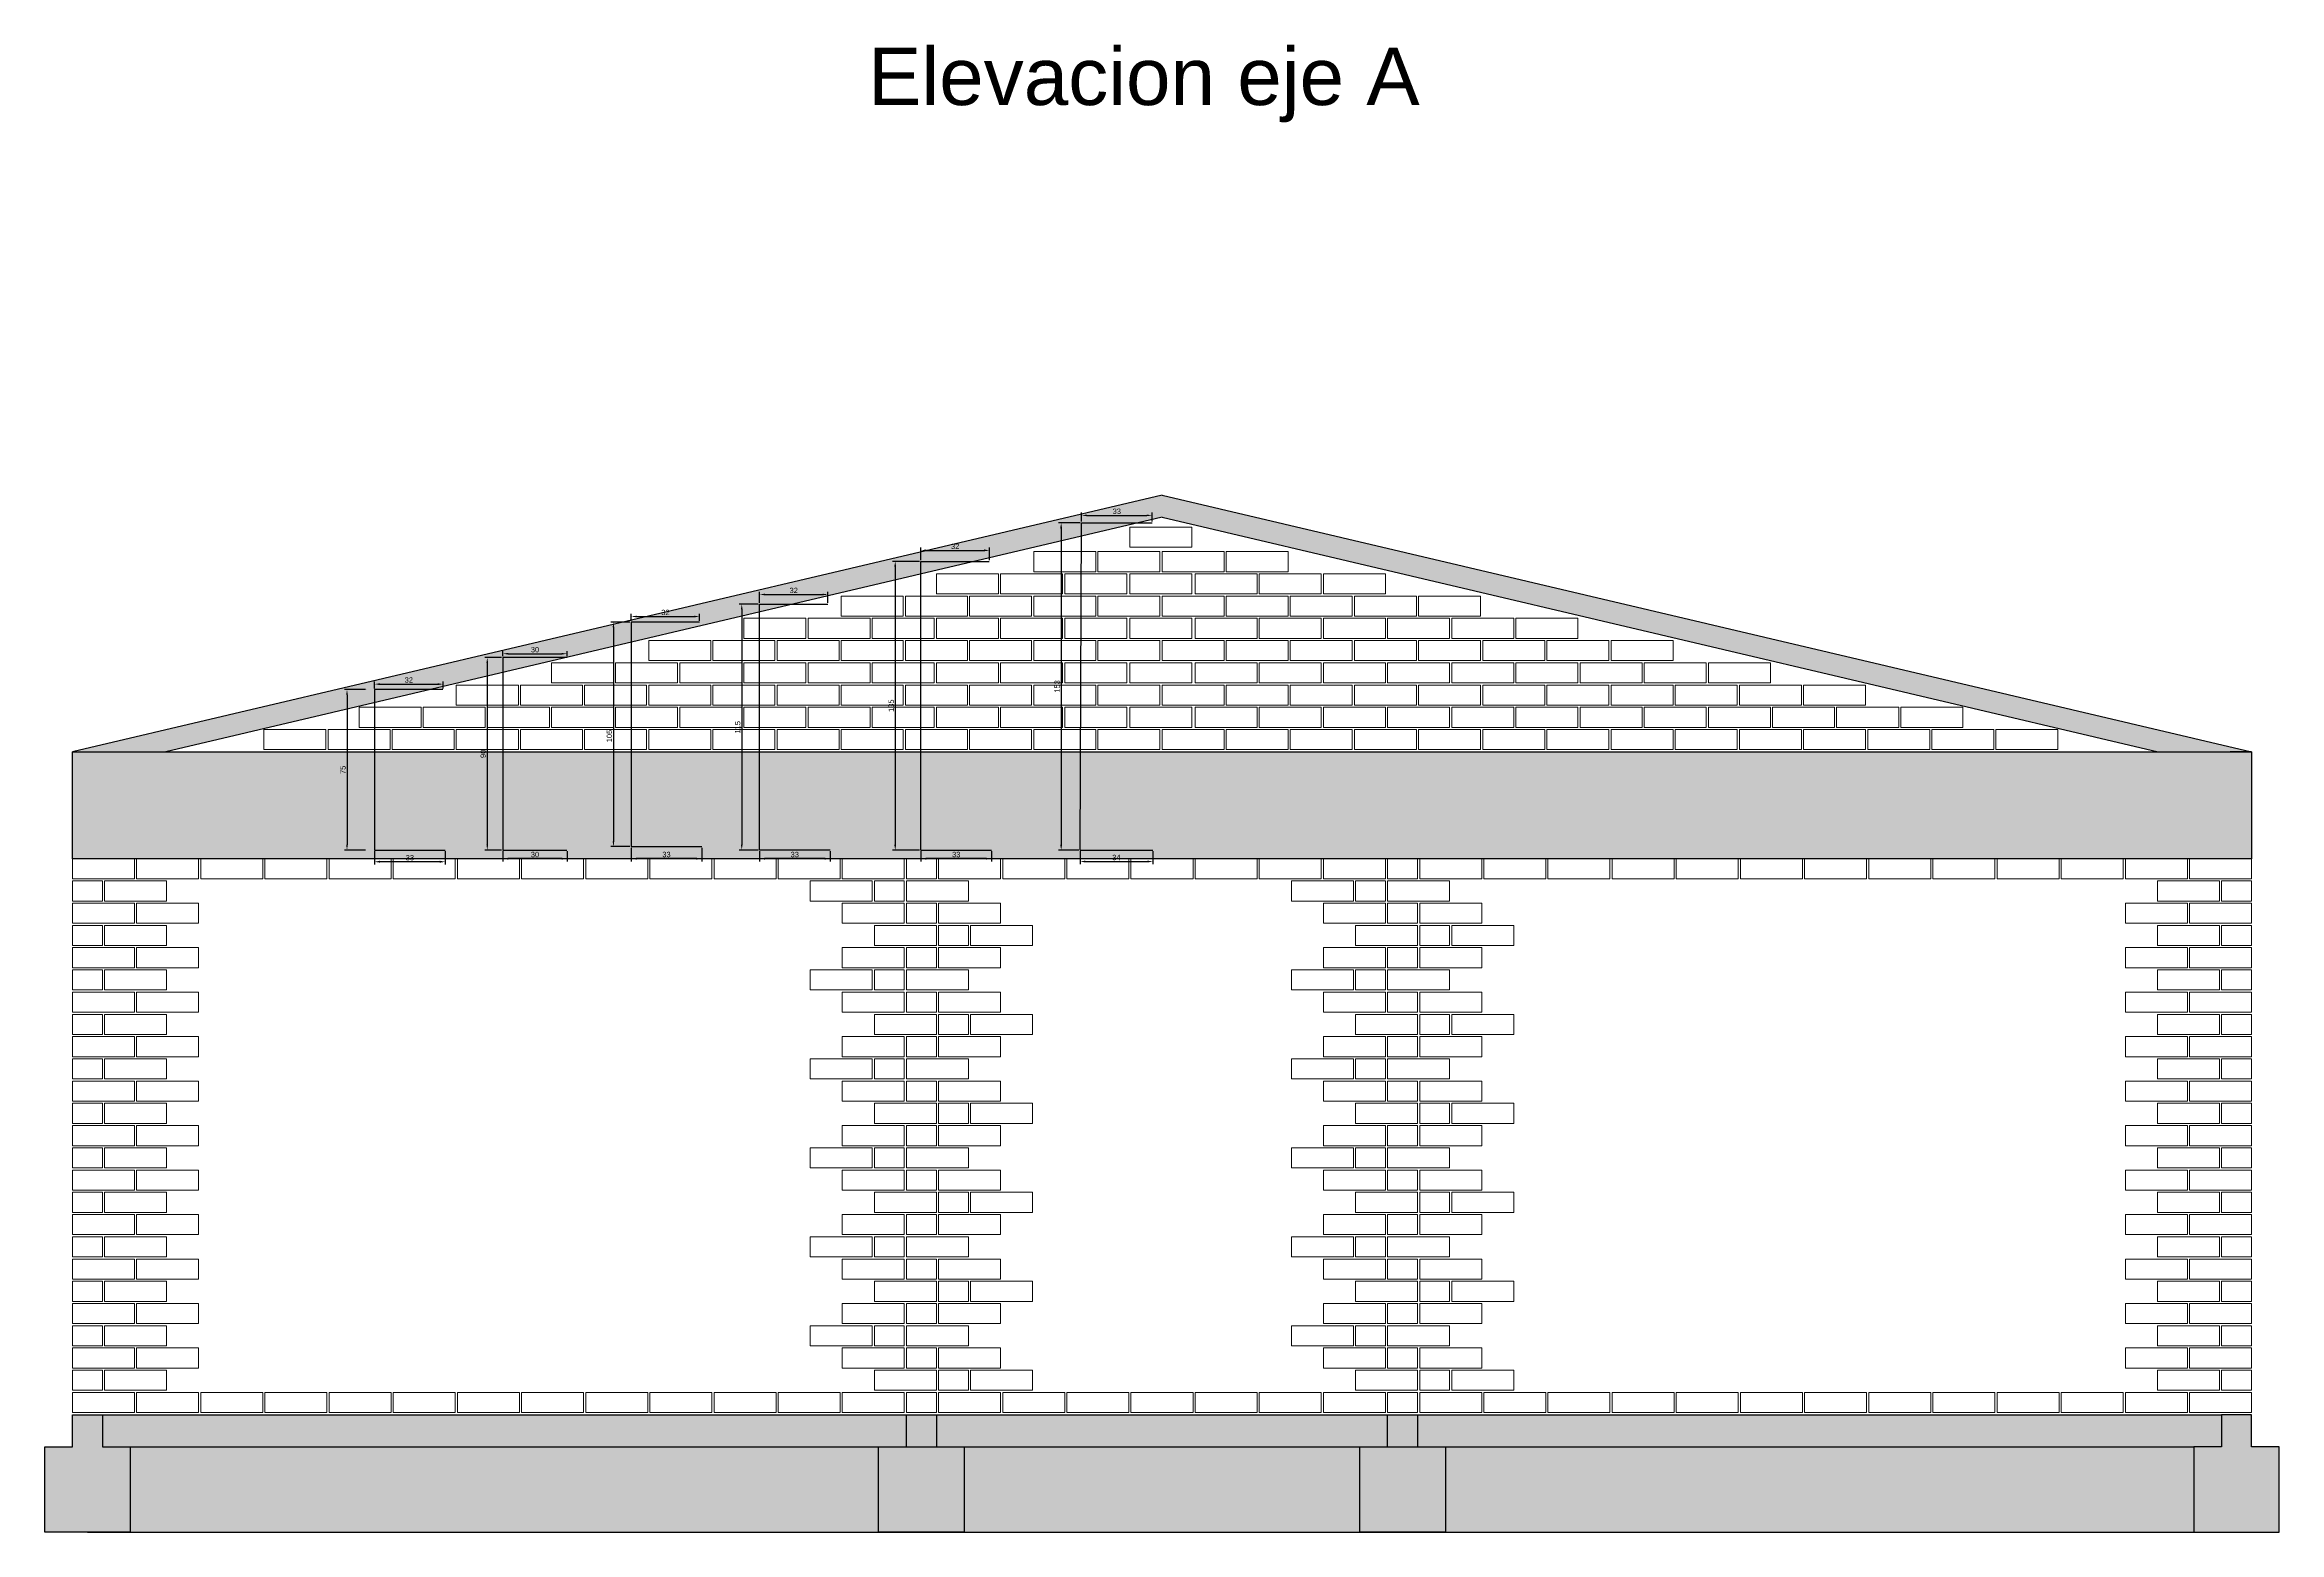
# Model space of a CAD drawing. Header units: centimetres. Extents: x 7771 to 8816, y 2844 to 3540.
import ezdxf

# ---------------------------------------------------------------- set-up
doc = ezdxf.new("R2010")
doc.units = ezdxf.units.CM
for name, color, linetype in [('ARM VERTICAL PHI 8', 170, 'Continuous'), ('Cadena', 8, 'Continuous'), ('Cotas', 80, 'Continuous'), ('Fundaciones', 251, 'Continuous'), ('Texto', 7, 'Continuous')]:
    doc.layers.add(name, color=color, linetype=linetype)
doc.layers.add('Ceramico 1.0', color=7, linetype='Continuous', lineweight=5, true_color=0xc73200)
doc.styles.get("Standard").update_dxf_attribs({"font": 'arial.ttf'})
doc.dimstyles.new('ISO-25', dxfattribs={"dimtxt": 2.5, "dimasz": 2.5, "dimexe": 1.25, "dimexo": 0.625, "dimtad": 1, "dimtxsty": 'Standard', "dimcen": 2.5, "dimadec": 0, "dimazin": 0, "dimtfac": 1, "dimtmove": 0, "dimatfit": 3, "dimfxl": 1, "dimarcsym": 0})
pattern_1 = [(50, (2632.574, 11.806), (36.43693, -3.18782), [3.81, -41.91]), (355, (2632.574, 11.806), (-7.04868, 38.21137), [3.048, -33.52812]), (100.45144, (2635.61, 11.54), (29.38825, 35.02355), [3.238, -35.61805]), (46.1842, (2632.574, 21.966), (54.2158, -8.40847), [5.715, -62.865]), (96.6356, (2637.09, 21.265), (47.48083, 49.48522), [4.857, -53.4271]), (351.18415, (2632.574, 21.966), (47.48083, 49.48522), [4.572, -50.29195]), (21, (2637.654, 19.426), (30.32288, -20.45304), [3.81, -41.91]), (326, (2637.654, 19.426), (12.3604, 36.8376), [3.048, -33.528]), (71.45144, (2640.18, 17.72), (42.68328, 16.38455), [3.238, -35.61799]), (37.5, (2632.574, 11.806), (0.61772, 16.911008), [0, -33.1216, 0, -34.036, 0, -33.655]), (7.5, (2632.574, 11.806), (13.363933, 20.036115), [0, -19.4056, 0, -32.3596, 0, -12.827]), (327.5, (2621.245, 11.806), (27.11812, -1.14575), [0, -12.7, 0, -39.624, 0, -52.578]), (317.5, (2616.165, 11.806), (29.62584, 5.0853), [0, -16.51, 0, -26.3144, 0, -37.338])]

# ---------------------------------------------------------------- blocks, each defined once
blk = doc.blocks.new('*D82')
at = {"layer": 'Cotas', "color": 0, "lineweight": -2, "transparency": 16777216}
for p, q in [((7921.1, 3237.9), (7911.3, 3237.9)), ((7912.5, 3235.4), (7912.5, 3165.4)), ((7921.1, 3162.9), (7911.3, 3162.9))]:
    blk.add_line(p, q, dxfattribs=at)
at = {"layer": 'Cotas', "color": 0, "transparency": 16777216}
for points in [[(7912.1, 3235.4), (7912.9, 3235.4), (7912.5, 3237.9)], [(7912.1, 3165.4), (7912.9, 3165.4), (7912.5, 3162.9)]]:
    blk.add_solid(points, dxfattribs=at)
at = {"layer": 'DEFPOINTS', "color": 0, "transparency": 16777216}
for p in [(7921.8, 3237.9), (7912.5, 3162.9), (7921.8, 3162.9)]:
    blk.add_point(p, dxfattribs=at)
at = {"layer": 'Cotas', "color": 0, "transparency": 16777216, "insert": (7910.6, 3200.4), "char_height": 2.5, "attachment_point": 5, "rotation": 90}
blk.add_mtext('75', dxfattribs=at)
blk = doc.blocks.new('*D83')
at = {"layer": 'Cotas', "color": 0, "lineweight": -2, "transparency": 16777216}
for p, q in [((7984.8, 3252.9), (7976.9, 3252.9)), ((7978.1, 3250.4), (7978.1, 3165.4)), ((7984.8, 3162.9), (7976.9, 3162.9))]:
    blk.add_line(p, q, dxfattribs=at)
at = {"layer": 'Cotas', "color": 0, "transparency": 16777216}
for points in [[(7977.7, 3250.4), (7978.5, 3250.4), (7978.1, 3252.9)], [(7977.7, 3165.4), (7978.5, 3165.4), (7978.1, 3162.9)]]:
    blk.add_solid(points, dxfattribs=at)
at = {"layer": 'DEFPOINTS', "color": 0, "transparency": 16777216}
for p in [(7985.4, 3252.9), (7978.1, 3162.9), (7985.4, 3162.9)]:
    blk.add_point(p, dxfattribs=at)
at = {"layer": 'Cotas', "color": 0, "transparency": 16777216, "insert": (7976.2, 3207.9), "char_height": 2.5, "attachment_point": 5, "rotation": 90}
blk.add_mtext('90', dxfattribs=at)
blk = doc.blocks.new('*D85')
at = {"layer": 'Cotas', "color": 0, "lineweight": -2, "transparency": 16777216}
for p, q in [((8044.8, 3269.5), (8035.9, 3269.5)), ((8037.1, 3267), (8037.1, 3167)), ((8044.8, 3164.5), (8035.9, 3164.5))]:
    blk.add_line(p, q, dxfattribs=at)
at = {"layer": 'Cotas', "color": 0, "transparency": 16777216}
for points in [[(8036.7, 3267), (8037.5, 3267), (8037.1, 3269.5)], [(8036.7, 3167), (8037.5, 3167), (8037.1, 3164.5)]]:
    blk.add_solid(points, dxfattribs=at)
at = {"layer": 'DEFPOINTS', "color": 0, "transparency": 16777216}
for p in [(8045.4, 3269.5), (8037.1, 3164.5), (8045.4, 3164.5)]:
    blk.add_point(p, dxfattribs=at)
at = {"layer": 'Cotas', "color": 0, "transparency": 16777216, "insert": (8035.2, 3216.2), "char_height": 2.5, "attachment_point": 5, "rotation": 90}
blk.add_mtext('105', dxfattribs=at)
blk = doc.blocks.new('*D86')
at = {"layer": 'Cotas', "color": 0, "lineweight": -2, "transparency": 16777216}
for p, q in [((8104.8, 3277.9), (8095.9, 3277.9)), ((8097.1, 3275.4), (8097.1, 3165.4)), ((8104.8, 3162.9), (8095.9, 3162.9))]:
    blk.add_line(p, q, dxfattribs=at)
at = {"layer": 'Cotas', "color": 0, "transparency": 16777216}
for points in [[(8096.7, 3275.4), (8097.5, 3275.4), (8097.1, 3277.9)], [(8096.7, 3165.4), (8097.5, 3165.4), (8097.1, 3162.9)]]:
    blk.add_solid(points, dxfattribs=at)
at = {"layer": 'DEFPOINTS', "color": 0, "transparency": 16777216}
for p in [(8105.4, 3277.9), (8097.1, 3162.9), (8105.4, 3162.9)]:
    blk.add_point(p, dxfattribs=at)
at = {"layer": 'Cotas', "color": 0, "transparency": 16777216, "insert": (8095.2, 3220.3), "char_height": 2.5, "attachment_point": 5, "rotation": 90}
blk.add_mtext('115', dxfattribs=at)
blk = doc.blocks.new('*D87')
at = {"layer": 'Cotas', "color": 0, "lineweight": -2, "transparency": 16777216}
for p, q in [((8180.3, 3297.9), (8167.6, 3297.9)), ((8168.9, 3295.4), (8168.9, 3165.4)), ((8180.3, 3162.9), (8167.6, 3162.9))]:
    blk.add_line(p, q, dxfattribs=at)
at = {"layer": 'Cotas', "color": 0, "transparency": 16777216}
for points in [[(8168.4, 3295.4), (8169.3, 3295.4), (8168.9, 3297.9)], [(8168.4, 3165.4), (8169.3, 3165.4), (8168.9, 3162.9)]]:
    blk.add_solid(points, dxfattribs=at)
at = {"layer": 'DEFPOINTS', "color": 0, "transparency": 16777216}
for p in [(8180.9, 3297.9), (8168.9, 3162.9), (8180.9, 3162.9)]:
    blk.add_point(p, dxfattribs=at)
at = {"layer": 'Cotas', "color": 0, "transparency": 16777216, "insert": (8167, 3230.4), "char_height": 2.5, "attachment_point": 5, "rotation": 90}
blk.add_mtext('135', dxfattribs=at)
blk = doc.blocks.new('*D88')
at = {"layer": 'Cotas', "color": 0, "lineweight": -2, "transparency": 16777216}
for p, q in [((8255.4, 3315.9), (8245.2, 3315.9)), ((8246.5, 3313.4), (8246.5, 3165.4)), ((8254.7, 3162.9), (8245.2, 3162.9))]:
    blk.add_line(p, q, dxfattribs=at)
at = {"layer": 'Cotas', "color": 0, "transparency": 16777216}
for points in [[(8246, 3313.4), (8246.9, 3313.4), (8246.5, 3315.9)], [(8246, 3165.4), (8246.9, 3165.4), (8246.5, 3162.9)]]:
    blk.add_solid(points, dxfattribs=at)
at = {"layer": 'DEFPOINTS', "color": 0, "transparency": 16777216}
for p in [(8256, 3315.9), (8246.5, 3162.9), (8255.3, 3162.9)]:
    blk.add_point(p, dxfattribs=at)
at = {"layer": 'Cotas', "color": 0, "transparency": 16777216, "insert": (8244.6, 3239.4), "char_height": 2.5, "attachment_point": 5, "rotation": 90}
blk.add_mtext('153', dxfattribs=at)
blk = doc.blocks.new('*D89')
at = {"layer": 'Cotas', "color": 0, "lineweight": -2, "transparency": 16777216}
for p, q in [((8256, 3316.5), (8256, 3320.7)), ((8258.5, 3319.4), (8286.5, 3319.4)), ((8289, 3316.5), (8289, 3320.7))]:
    blk.add_line(p, q, dxfattribs=at)
at = {"layer": 'Cotas', "color": 0, "transparency": 16777216}
for points in [[(8258.5, 3319.8), (8258.5, 3319), (8256, 3319.4)], [(8286.5, 3319.8), (8286.5, 3319), (8289, 3319.4)]]:
    blk.add_solid(points, dxfattribs=at)
at = {"layer": 'DEFPOINTS', "color": 0, "transparency": 16777216}
for p in [(8256, 3315.9), (8289, 3319.4), (8289, 3315.9)]:
    blk.add_point(p, dxfattribs=at)
at = {"layer": 'Cotas', "color": 0, "transparency": 16777216, "insert": (8272.5, 3321.3), "char_height": 2.5, "attachment_point": 5}
blk.add_mtext('33', dxfattribs=at)
blk = doc.blocks.new('*D90')
at = {"layer": 'Cotas', "color": 0, "lineweight": -2, "transparency": 16777216}
for p, q in [((8255.3, 3162.3), (8255.3, 3156.3)), ((8257.8, 3157.5), (8286.8, 3157.5)), ((8289.3, 3162.3), (8289.3, 3156.3))]:
    blk.add_line(p, q, dxfattribs=at)
at = {"layer": 'Cotas', "color": 0, "transparency": 16777216}
for points in [[(8257.8, 3158), (8257.8, 3157.1), (8255.3, 3157.5)], [(8286.8, 3158), (8286.8, 3157.1), (8289.3, 3157.5)]]:
    blk.add_solid(points, dxfattribs=at)
at = {"layer": 'DEFPOINTS', "color": 0, "transparency": 16777216}
for p in [(8255.3, 3162.9), (8289.3, 3162.9), (8289.3, 3157.5)]:
    blk.add_point(p, dxfattribs=at)
at = {"layer": 'Cotas', "color": 0, "transparency": 16777216, "insert": (8272.3, 3159.4), "char_height": 2.5, "attachment_point": 5}
blk.add_mtext('34', dxfattribs=at)
blk = doc.blocks.new('*D91')
at = {"layer": 'Cotas', "color": 0, "lineweight": -2, "transparency": 16777216}
for p, q in [((8180.9, 3162.3), (8180.9, 3157.6)), ((8211.4, 3158.9), (8183.4, 3158.9)), ((8213.9, 3162.3), (8213.9, 3157.6))]:
    blk.add_line(p, q, dxfattribs=at)
at = {"layer": 'Cotas', "color": 0, "transparency": 16777216}
for points in [[(8183.4, 3159.3), (8183.4, 3158.4), (8180.9, 3158.9)], [(8211.4, 3159.3), (8211.4, 3158.4), (8213.9, 3158.9)]]:
    blk.add_solid(points, dxfattribs=at)
at = {"layer": 'DEFPOINTS', "color": 0, "transparency": 16777216}
for p in [(8180.9, 3162.9), (8180.9, 3158.9), (8213.9, 3162.9)]:
    blk.add_point(p, dxfattribs=at)
at = {"layer": 'Cotas', "color": 0, "transparency": 16777216, "insert": (8197.4, 3160.8), "char_height": 2.5, "attachment_point": 5}
blk.add_mtext('33', dxfattribs=at)
blk = doc.blocks.new('*D92')
at = {"layer": 'Cotas', "color": 0, "lineweight": -2, "transparency": 16777216}
for p, q in [((8105.4, 3162.3), (8105.4, 3157.6)), ((8135.9, 3158.9), (8107.9, 3158.9)), ((8138.4, 3162.3), (8138.4, 3157.6))]:
    blk.add_line(p, q, dxfattribs=at)
at = {"layer": 'Cotas', "color": 0, "transparency": 16777216}
for points in [[(8107.9, 3159.3), (8107.9, 3158.4), (8105.4, 3158.9)], [(8135.9, 3159.3), (8135.9, 3158.4), (8138.4, 3158.9)]]:
    blk.add_solid(points, dxfattribs=at)
at = {"layer": 'DEFPOINTS', "color": 0, "transparency": 16777216}
for p in [(8105.4, 3162.9), (8105.4, 3158.9), (8138.4, 3162.9)]:
    blk.add_point(p, dxfattribs=at)
at = {"layer": 'Cotas', "color": 0, "transparency": 16777216, "insert": (8121.9, 3160.8), "char_height": 2.5, "attachment_point": 5}
blk.add_mtext('33', dxfattribs=at)
blk = doc.blocks.new('*D93')
at = {"layer": 'Cotas', "color": 0, "lineweight": -2, "transparency": 16777216}
for p, q in [((8045.4, 3163.9), (8045.4, 3157.6)), ((8075.9, 3158.9), (8047.9, 3158.9)), ((8078.4, 3163.9), (8078.4, 3157.6))]:
    blk.add_line(p, q, dxfattribs=at)
at = {"layer": 'Cotas', "color": 0, "transparency": 16777216}
for points in [[(8047.9, 3159.3), (8047.9, 3158.4), (8045.4, 3158.9)], [(8075.9, 3159.3), (8075.9, 3158.4), (8078.4, 3158.9)]]:
    blk.add_solid(points, dxfattribs=at)
at = {"layer": 'DEFPOINTS', "color": 0, "transparency": 16777216}
for p in [(8045.4, 3164.5), (8045.4, 3158.9), (8078.4, 3164.5)]:
    blk.add_point(p, dxfattribs=at)
at = {"layer": 'Cotas', "color": 0, "transparency": 16777216, "insert": (8061.9, 3160.8), "char_height": 2.5, "attachment_point": 5}
blk.add_mtext('33', dxfattribs=at)
blk = doc.blocks.new('*D94')
at = {"layer": 'Cotas', "color": 0, "lineweight": -2, "transparency": 16777216}
for p, q in [((7985.4, 3162.3), (7985.4, 3157.6)), ((8012.9, 3158.9), (7987.9, 3158.9)), ((8015.4, 3162.3), (8015.4, 3157.6))]:
    blk.add_line(p, q, dxfattribs=at)
at = {"layer": 'Cotas', "color": 0, "transparency": 16777216}
for points in [[(7987.9, 3159.3), (7987.9, 3158.4), (7985.4, 3158.9)], [(8012.9, 3159.3), (8012.9, 3158.4), (8015.4, 3158.9)]]:
    blk.add_solid(points, dxfattribs=at)
at = {"layer": 'DEFPOINTS', "color": 0, "transparency": 16777216}
for p in [(7985.4, 3162.9), (7985.4, 3158.9), (8015.4, 3162.9)]:
    blk.add_point(p, dxfattribs=at)
at = {"layer": 'Cotas', "color": 0, "transparency": 16777216, "insert": (8000.4, 3160.8), "char_height": 2.5, "attachment_point": 5}
blk.add_mtext('30', dxfattribs=at)
blk = doc.blocks.new('*D95')
at = {"layer": 'Cotas', "color": 0, "lineweight": -2, "transparency": 16777216}
for p, q in [((7925.4, 3162.3), (7925.4, 3156.2)), ((7955.9, 3157.4), (7927.9, 3157.4)), ((7958.4, 3162.3), (7958.4, 3156.2))]:
    blk.add_line(p, q, dxfattribs=at)
at = {"layer": 'Cotas', "color": 0, "transparency": 16777216}
for points in [[(7927.9, 3157.9), (7927.9, 3157), (7925.4, 3157.4)], [(7955.9, 3157.9), (7955.9, 3157), (7958.4, 3157.4)]]:
    blk.add_solid(points, dxfattribs=at)
at = {"layer": 'DEFPOINTS', "color": 0, "transparency": 16777216}
for p in [(7925.4, 3162.9), (7925.4, 3157.4), (7958.4, 3162.9)]:
    blk.add_point(p, dxfattribs=at)
at = {"layer": 'Cotas', "color": 0, "transparency": 16777216, "insert": (7941.9, 3159.3), "char_height": 2.5, "attachment_point": 5}
blk.add_mtext('33', dxfattribs=at)
blk = doc.blocks.new('*D96')
at = {"layer": 'Cotas', "color": 0, "lineweight": -2, "transparency": 16777216}
for p, q in [((7925.4, 3238.5), (7925.4, 3241.7)), ((7927.9, 3240.5), (7954.9, 3240.5)), ((7957.4, 3238.5), (7957.4, 3241.7))]:
    blk.add_line(p, q, dxfattribs=at)
at = {"layer": 'Cotas', "color": 0, "transparency": 16777216}
for points in [[(7927.9, 3240.9), (7927.9, 3240), (7925.4, 3240.5)], [(7954.9, 3240.9), (7954.9, 3240), (7957.4, 3240.5)]]:
    blk.add_solid(points, dxfattribs=at)
at = {"layer": 'DEFPOINTS', "color": 0, "transparency": 16777216}
for p in [(7957.4, 3240.5), (7925.4, 3237.9), (7957.4, 3237.9)]:
    blk.add_point(p, dxfattribs=at)
at = {"layer": 'Cotas', "color": 0, "transparency": 16777216, "insert": (7941.4, 3242.4), "char_height": 2.5, "attachment_point": 5}
blk.add_mtext('32', dxfattribs=at)
blk = doc.blocks.new('*D97')
at = {"layer": 'Cotas', "color": 0, "lineweight": -2, "transparency": 16777216}
for p, q in [((7985.4, 3253.5), (7985.4, 3255.9)), ((7987.9, 3254.7), (8012.9, 3254.7)), ((8015.4, 3253.5), (8015.4, 3255.9))]:
    blk.add_line(p, q, dxfattribs=at)
at = {"layer": 'Cotas', "color": 0, "transparency": 16777216}
for points in [[(7987.9, 3255.1), (7987.9, 3254.3), (7985.4, 3254.7)], [(8012.9, 3255.1), (8012.9, 3254.3), (8015.4, 3254.7)]]:
    blk.add_solid(points, dxfattribs=at)
at = {"layer": 'DEFPOINTS', "color": 0, "transparency": 16777216}
for p in [(7985.4, 3252.9), (8015.4, 3254.7), (8015.4, 3252.9)]:
    blk.add_point(p, dxfattribs=at)
at = {"layer": 'Cotas', "color": 0, "transparency": 16777216, "insert": (8000.4, 3256.6), "char_height": 2.5, "attachment_point": 5}
blk.add_mtext('30', dxfattribs=at)
blk = doc.blocks.new('*D98')
at = {"layer": 'Cotas', "color": 0, "lineweight": -2, "transparency": 16777216}
for p, q in [((8045.4, 3270.1), (8045.4, 3273.4)), ((8047.9, 3272.1), (8074.9, 3272.1)), ((8077.4, 3270.1), (8077.4, 3273.4))]:
    blk.add_line(p, q, dxfattribs=at)
at = {"layer": 'Cotas', "color": 0, "transparency": 16777216}
for points in [[(8047.9, 3272.5), (8047.9, 3271.7), (8045.4, 3272.1)], [(8074.9, 3272.5), (8074.9, 3271.7), (8077.4, 3272.1)]]:
    blk.add_solid(points, dxfattribs=at)
at = {"layer": 'DEFPOINTS', "color": 0, "transparency": 16777216}
for p in [(8077.4, 3272.1), (8045.4, 3269.5), (8077.4, 3269.5)]:
    blk.add_point(p, dxfattribs=at)
at = {"layer": 'Cotas', "color": 0, "transparency": 16777216, "insert": (8061.4, 3274), "char_height": 2.5, "attachment_point": 5}
blk.add_mtext('32', dxfattribs=at)
blk = doc.blocks.new('*D99')
at = {"layer": 'Cotas', "color": 0, "lineweight": -2, "transparency": 16777216}
for p, q in [((8105.4, 3278.5), (8105.4, 3283.6)), ((8107.9, 3282.4), (8134.9, 3282.4)), ((8137.4, 3278.5), (8137.4, 3283.6))]:
    blk.add_line(p, q, dxfattribs=at)
at = {"layer": 'Cotas', "color": 0, "transparency": 16777216}
for points in [[(8107.9, 3282.8), (8107.9, 3282), (8105.4, 3282.4)], [(8134.9, 3282.8), (8134.9, 3282), (8137.4, 3282.4)]]:
    blk.add_solid(points, dxfattribs=at)
at = {"layer": 'DEFPOINTS', "color": 0, "transparency": 16777216}
for p in [(8137.4, 3282.4), (8105.4, 3277.9), (8137.4, 3277.9)]:
    blk.add_point(p, dxfattribs=at)
at = {"layer": 'Cotas', "color": 0, "transparency": 16777216, "insert": (8121.4, 3284.3), "char_height": 2.5, "attachment_point": 5}
blk.add_mtext('32', dxfattribs=at)
blk = doc.blocks.new('*D100')
at = {"layer": 'Cotas', "color": 0, "lineweight": -2, "transparency": 16777216}
for p, q in [((8180.9, 3298.5), (8180.9, 3304.3)), ((8183.4, 3303), (8210.4, 3303)), ((8212.9, 3298.5), (8212.9, 3304.3))]:
    blk.add_line(p, q, dxfattribs=at)
at = {"layer": 'Cotas', "color": 0, "transparency": 16777216}
for points in [[(8183.4, 3303.5), (8183.4, 3302.6), (8180.9, 3303)], [(8210.4, 3303.5), (8210.4, 3302.6), (8212.9, 3303)]]:
    blk.add_solid(points, dxfattribs=at)
at = {"layer": 'DEFPOINTS', "color": 0, "transparency": 16777216}
for p in [(8212.9, 3303), (8180.9, 3297.9), (8212.9, 3297.9)]:
    blk.add_point(p, dxfattribs=at)
at = {"layer": 'Cotas', "color": 0, "transparency": 16777216, "insert": (8196.9, 3304.9), "char_height": 2.5, "attachment_point": 5}
blk.add_mtext('32', dxfattribs=at)

msp = doc.modelspace()

# ---------------------------------------------------------------- hatches: boundary and pattern name
at = {"layer": 'Cadena'}
h = msp.add_hatch(dxfattribs=at)
h.set_pattern_fill('AR-CONC', color=256, scale=0.2)
h.set_pattern_definition(pattern_1)
h.paths.add_polyline_path([(8293.626, 3318.587), (8759.506, 3208.861), (8803.126, 3208.861), (8293.626, 3328.861), (7784.126, 3208.861), (7794.126, 3208.861), (7827.746, 3208.861)])
h = msp.add_hatch(dxfattribs=at)
h.set_pattern_fill('AR-CONC', color=256, scale=0.2)
h.set_pattern_definition(pattern_1)
h.paths.add_polyline_path([(8803.126, 3208.861), (7784.126, 3208.861), (7784.126, 3158.861), (7799.626, 3158.861), (7799.626, 3158.861), (7828.626, 3158.861), (7829.626, 3158.861), (7829.626, 3158.861), (7858.626, 3158.861), (8803.126, 3158.861)])
at = {"layer": 'Fundaciones'}
h = msp.add_hatch(dxfattribs=at)
h.set_pattern_fill('AR-CONC', color=256, scale=0.2)
h.set_pattern_definition(pattern_1)
h.paths.add_polyline_path([(8776.125, 2883.861), (7811.125, 2883.861), (7811.125, 2843.861), (8776.125, 2843.861)])
h.paths.add_polyline_path([(7811.125, 2883.861), (7798.125, 2883.861), (7798.125, 2898.861), (7784.125, 2898.861), (7784.125, 2883.861), (7771.125, 2883.861), (7771.125, 2843.861), (7791.125, 2843.861), (7811.125, 2843.861)])
h.paths.add_polyline_path([(8816.125, 2883.861), (8803.125, 2883.861), (8803.125, 2898.861), (8789.125, 2898.861), (8789.125, 2883.861), (8776.125, 2883.861), (8776.125, 2843.861), (8796.125, 2843.861), (8816.125, 2843.861)])
h.paths.add_polyline_path([(8789.125, 2898.861), (7798.125, 2898.861), (7798.125, 2883.861), (7811.125, 2883.861), (8776.125, 2883.861), (8789.125, 2883.861)])

# ---------------------------------------------------------------- linework, layer by layer
at = {"layer": 'ARM VERTICAL PHI 8'}
for p, q in [((8255.347, 3162.896), (8256.027, 3315.894)), ((8256.027, 3315.894), (8289.027, 3315.894)), ((8180.876, 3162.896), (8180.876, 3297.896)), ((8180.876, 3297.896), (8212.876, 3297.896)), ((7921.75, 3237.896), (7921.75, 3237.896)), ((8180.876, 3162.896), (8213.876, 3162.896)), ((8255.347, 3162.896), (8289.347, 3162.896))]:
    msp.add_line(p, q, dxfattribs=at)
for points in [[(8138.376, 3162.896), (8105.376, 3162.896), (8105.376, 3277.896), (8137.376, 3277.896)], [(8077.375, 3269.485), (8045.375, 3269.485), (8045.375, 3164.485), (8078.375, 3164.485)], [(8015.375, 3252.896), (7985.375, 3252.896), (7985.375, 3162.896), (8015.375, 3162.896)], [(7957.376, 3237.91), (7925.376, 3237.91), (7925.376, 3162.91), (7958.376, 3162.91)]]:
    msp.add_lwpolyline(points, dxfattribs=at)
at = {"layer": 'Cadena'}
for p, q in [((8293.626, 3328.861), (7784.126, 3208.861)), ((8293.626, 3328.861), (8803.126, 3208.861)), ((8293.626, 3318.587), (7827.746, 3208.861)), ((8293.626, 3318.587), (8759.506, 3208.861)), ((7784.126, 3158.861), (7784.126, 3208.861)), ((7784.126, 3208.861), (8803.126, 3208.861)), ((7784.126, 3208.861), (8293.626, 3208.861)), ((7784.126, 3208.861), (7794.126, 3208.861)), ((8803.126, 3208.861), (8793.126, 3208.861)), ((8803.126, 3208.861), (8803.126, 3158.861)), ((8803.126, 3158.861), (7784.126, 3158.861))]:
    msp.add_line(p, q, dxfattribs=at)
at = {"layer": 'Ceramico 1.0'}
for points in [[(8307.626, 3313.861), (8307.626, 3304.461), (8278.626, 3304.461), (8278.626, 3313.861)], [(8262.626, 3302.461), (8262.626, 3293.061), (8233.626, 3293.061), (8233.626, 3302.461)], [(8292.626, 3302.461), (8292.626, 3293.061), (8263.626, 3293.061), (8263.626, 3302.461)], [(8293.626, 3302.461), (8293.626, 3293.061), (8322.626, 3293.061), (8322.626, 3302.461)], [(8323.626, 3302.461), (8323.626, 3293.061), (8352.626, 3293.061), (8352.626, 3302.461)], [(8217.126, 3292.061), (8217.126, 3282.661), (8188.126, 3282.661), (8188.126, 3292.061)], [(8247.126, 3292.061), (8247.126, 3282.661), (8218.126, 3282.661), (8218.126, 3292.061)], [(8277.126, 3292.061), (8277.126, 3282.661), (8248.126, 3282.661), (8248.126, 3292.061)], [(8307.626, 3292.061), (8307.626, 3282.661), (8278.626, 3282.661), (8278.626, 3292.061)], [(8309.126, 3292.061), (8309.126, 3282.661), (8338.126, 3282.661), (8338.126, 3292.061)], [(8339.126, 3292.061), (8339.126, 3282.661), (8368.126, 3282.661), (8368.126, 3292.061)], [(8369.126, 3292.061), (8369.126, 3282.661), (8398.126, 3282.661), (8398.126, 3292.061)], [(8172.626, 3281.661), (8172.626, 3272.261), (8143.626, 3272.261), (8143.626, 3281.661)], [(8202.626, 3281.661), (8202.626, 3272.261), (8173.626, 3272.261), (8173.626, 3281.661)], [(8232.626, 3281.661), (8232.626, 3272.261), (8203.626, 3272.261), (8203.626, 3281.661)], [(8262.626, 3281.661), (8262.626, 3272.261), (8233.626, 3272.261), (8233.626, 3281.661)], [(8292.626, 3281.661), (8292.626, 3272.261), (8263.626, 3272.261), (8263.626, 3281.661)], [(8293.626, 3281.661), (8293.626, 3272.261), (8322.626, 3272.261), (8322.626, 3281.661)], [(8323.626, 3281.661), (8323.626, 3272.261), (8352.626, 3272.261), (8352.626, 3281.661)], [(8353.626, 3281.661), (8353.626, 3272.261), (8382.626, 3272.261), (8382.626, 3281.661)], [(8383.626, 3281.661), (8383.626, 3272.261), (8412.626, 3272.261), (8412.626, 3281.661)], [(8413.626, 3281.661), (8413.626, 3272.261), (8442.626, 3272.261), (8442.626, 3281.661)], [(8127.126, 3271.261), (8127.126, 3261.861), (8098.126, 3261.861), (8098.126, 3271.261)], [(8157.126, 3271.261), (8157.126, 3261.861), (8128.126, 3261.861), (8128.126, 3271.261)], [(8187.126, 3271.261), (8187.126, 3261.861), (8158.126, 3261.861), (8158.126, 3271.261)], [(8217.126, 3271.261), (8217.126, 3261.861), (8188.126, 3261.861), (8188.126, 3271.261)], [(8247.126, 3271.261), (8247.126, 3261.861), (8218.126, 3261.861), (8218.126, 3271.261)], [(8277.126, 3271.261), (8277.126, 3261.861), (8248.126, 3261.861), (8248.126, 3271.261)], [(8307.626, 3271.261), (8307.626, 3261.861), (8278.626, 3261.861), (8278.626, 3271.261)], [(8309.126, 3271.261), (8309.126, 3261.861), (8338.126, 3261.861), (8338.126, 3271.261)], [(8339.126, 3271.261), (8339.126, 3261.861), (8368.126, 3261.861), (8368.126, 3271.261)], [(8369.126, 3271.261), (8369.126, 3261.861), (8398.126, 3261.861), (8398.126, 3271.261)], [(8399.126, 3271.261), (8399.126, 3261.861), (8428.126, 3261.861), (8428.126, 3271.261)], [(8429.126, 3271.261), (8429.126, 3261.861), (8458.126, 3261.861), (8458.126, 3271.261)], [(8459.126, 3271.261), (8459.126, 3261.861), (8488.126, 3261.861), (8488.126, 3271.261)], [(8082.625, 3260.861), (8082.625, 3251.461), (8053.625, 3251.461), (8053.625, 3260.861)], [(8112.626, 3260.861), (8112.626, 3251.461), (8083.626, 3251.461), (8083.626, 3260.861)], [(8142.626, 3260.861), (8142.626, 3251.461), (8113.626, 3251.461), (8113.626, 3260.861)], [(8172.626, 3260.861), (8172.626, 3251.461), (8143.626, 3251.461), (8143.626, 3260.861)], [(8202.626, 3260.861), (8202.626, 3251.461), (8173.626, 3251.461), (8173.626, 3260.861)], [(8232.626, 3260.861), (8232.626, 3251.461), (8203.626, 3251.461), (8203.626, 3260.861)], [(8262.626, 3260.861), (8262.626, 3251.461), (8233.626, 3251.461), (8233.626, 3260.861)], [(8292.626, 3260.861), (8292.626, 3251.461), (8263.626, 3251.461), (8263.626, 3260.861)], [(8293.626, 3260.861), (8293.626, 3251.461), (8322.626, 3251.461), (8322.626, 3260.861)], [(8323.626, 3260.861), (8323.626, 3251.461), (8352.626, 3251.461), (8352.626, 3260.861)], [(8353.626, 3260.861), (8353.626, 3251.461), (8382.626, 3251.461), (8382.626, 3260.861)], [(8383.626, 3260.861), (8383.626, 3251.461), (8412.626, 3251.461), (8412.626, 3260.861)], [(8413.626, 3260.861), (8413.626, 3251.461), (8442.626, 3251.461), (8442.626, 3260.861)], [(8443.626, 3260.861), (8443.626, 3251.461), (8472.626, 3251.461), (8472.626, 3260.861)], [(8473.626, 3260.861), (8473.626, 3251.461), (8502.626, 3251.461), (8502.626, 3260.861)], [(8503.626, 3260.861), (8503.626, 3251.461), (8532.626, 3251.461), (8532.626, 3260.861)], [(8037.125, 3250.461), (8037.125, 3241.061), (8008.125, 3241.061), (8008.125, 3250.461)], [(8067.125, 3250.461), (8067.125, 3241.061), (8038.125, 3241.061), (8038.125, 3250.461)], [(8097.126, 3250.461), (8097.126, 3241.061), (8068.126, 3241.061), (8068.126, 3250.461)], [(8127.126, 3250.461), (8127.126, 3241.061), (8098.126, 3241.061), (8098.126, 3250.461)], [(8157.126, 3250.461), (8157.126, 3241.061), (8128.126, 3241.061), (8128.126, 3250.461)], [(8187.126, 3250.461), (8187.126, 3241.061), (8158.126, 3241.061), (8158.126, 3250.461)], [(8217.126, 3250.461), (8217.126, 3241.061), (8188.126, 3241.061), (8188.126, 3250.461)], [(8247.126, 3250.461), (8247.126, 3241.061), (8218.126, 3241.061), (8218.126, 3250.461)], [(8277.126, 3250.461), (8277.126, 3241.061), (8248.126, 3241.061), (8248.126, 3250.461)], [(8307.626, 3250.461), (8307.626, 3241.061), (8278.626, 3241.061), (8278.626, 3250.461)], [(8309.126, 3250.461), (8309.126, 3241.061), (8338.126, 3241.061), (8338.126, 3250.461)], [(8339.126, 3250.461), (8339.126, 3241.061), (8368.126, 3241.061), (8368.126, 3250.461)], [(8369.126, 3250.461), (8369.126, 3241.061), (8398.126, 3241.061), (8398.126, 3250.461)], [(8399.126, 3250.461), (8399.126, 3241.061), (8428.126, 3241.061), (8428.126, 3250.461)], [(8458.126, 3250.461), (8458.126, 3241.061), (8429.126, 3241.061), (8429.126, 3250.461)], [(8459.126, 3250.461), (8459.126, 3241.061), (8488.126, 3241.061), (8488.126, 3250.461)], [(8489.126, 3250.461), (8489.126, 3241.061), (8518.126, 3241.061), (8518.126, 3250.461)], [(8519.126, 3250.461), (8519.126, 3241.061), (8548.126, 3241.061), (8548.126, 3250.461)], [(8549.126, 3250.461), (8549.126, 3241.061), (8578.126, 3241.061), (8578.126, 3250.461)], [(7992.625, 3240.061), (7992.625, 3230.661), (7963.625, 3230.661), (7963.625, 3240.061)], [(8022.625, 3240.061), (8022.625, 3230.661), (7993.625, 3230.661), (7993.625, 3240.061)], [(8052.625, 3240.061), (8052.625, 3230.661), (8023.625, 3230.661), (8023.625, 3240.061)], [(8082.625, 3240.061), (8082.625, 3230.661), (8053.625, 3230.661), (8053.625, 3240.061)], [(8112.626, 3240.061), (8112.626, 3230.661), (8083.626, 3230.661), (8083.626, 3240.061)], [(8142.626, 3240.061), (8142.626, 3230.661), (8113.626, 3230.661), (8113.626, 3240.061)], [(8172.626, 3240.061), (8172.626, 3230.661), (8143.626, 3230.661), (8143.626, 3240.061)], [(8202.626, 3240.061), (8202.626, 3230.661), (8173.626, 3230.661), (8173.626, 3240.061)], [(8232.626, 3240.061), (8232.626, 3230.661), (8203.626, 3230.661), (8203.626, 3240.061)], [(8262.626, 3240.061), (8262.626, 3230.661), (8233.626, 3230.661), (8233.626, 3240.061)], [(8292.626, 3240.061), (8292.626, 3230.661), (8263.626, 3230.661), (8263.626, 3240.061)], [(8293.626, 3240.061), (8293.626, 3230.661), (8322.626, 3230.661), (8322.626, 3240.061)], [(8323.626, 3240.061), (8323.626, 3230.661), (8352.626, 3230.661), (8352.626, 3240.061)], [(8353.626, 3240.061), (8353.626, 3230.661), (8382.626, 3230.661), (8382.626, 3240.061)], [(8383.626, 3240.061), (8383.626, 3230.661), (8412.626, 3230.661), (8412.626, 3240.061)], [(8413.626, 3240.061), (8413.626, 3230.661), (8442.626, 3230.661), (8442.626, 3240.061)], [(8443.626, 3240.061), (8443.626, 3230.661), (8472.626, 3230.661), (8472.626, 3240.061)], [(8473.626, 3240.061), (8473.626, 3230.661), (8502.626, 3230.661), (8502.626, 3240.061)], [(8503.626, 3240.061), (8503.626, 3230.661), (8532.626, 3230.661), (8532.626, 3240.061)], [(8533.626, 3240.061), (8533.626, 3230.661), (8562.626, 3230.661), (8562.626, 3240.061)], [(8563.626, 3240.061), (8563.626, 3230.661), (8592.626, 3230.661), (8592.626, 3240.061)], [(8593.626, 3240.061), (8593.626, 3230.661), (8622.626, 3230.661), (8622.626, 3240.061)], [(7947.125, 3229.661), (7947.125, 3220.261), (7918.125, 3220.261), (7918.125, 3229.661)], [(7977.125, 3229.661), (7977.125, 3220.261), (7948.125, 3220.261), (7948.125, 3229.661)], [(8007.125, 3229.661), (8007.125, 3220.261), (7978.125, 3220.261), (7978.125, 3229.661)], [(8037.125, 3229.661), (8037.125, 3220.261), (8008.125, 3220.261), (8008.125, 3229.661)], [(8067.125, 3229.661), (8067.125, 3220.261), (8038.125, 3220.261), (8038.125, 3229.661)], [(8097.125, 3229.661), (8097.125, 3220.261), (8068.125, 3220.261), (8068.125, 3229.661)], [(8127.126, 3229.661), (8127.126, 3220.261), (8098.126, 3220.261), (8098.126, 3229.661)], [(8157.126, 3229.661), (8157.126, 3220.261), (8128.126, 3220.261), (8128.126, 3229.661)], [(8187.126, 3229.661), (8187.126, 3220.261), (8158.126, 3220.261), (8158.126, 3229.661)], [(8217.126, 3229.661), (8217.126, 3220.261), (8188.126, 3220.261), (8188.126, 3229.661)], [(8247.126, 3229.661), (8247.126, 3220.261), (8218.126, 3220.261), (8218.126, 3229.661)], [(8277.126, 3229.661), (8277.126, 3220.261), (8248.126, 3220.261), (8248.126, 3229.661)], [(8307.626, 3229.661), (8307.626, 3220.261), (8278.626, 3220.261), (8278.626, 3229.661)], [(8309.126, 3229.661), (8309.126, 3220.261), (8338.126, 3220.261), (8338.126, 3229.661)], [(8339.126, 3229.661), (8339.126, 3220.261), (8368.126, 3220.261), (8368.126, 3229.661)], [(8369.126, 3229.661), (8369.126, 3220.261), (8398.126, 3220.261), (8398.126, 3229.661)], [(8399.126, 3229.661), (8399.126, 3220.261), (8428.126, 3220.261), (8428.126, 3229.661)], [(8458.126, 3229.661), (8458.126, 3220.261), (8429.126, 3220.261), (8429.126, 3229.661)], [(8459.126, 3229.661), (8459.126, 3220.261), (8488.126, 3220.261), (8488.126, 3229.661)], [(8489.126, 3229.661), (8489.126, 3220.261), (8518.126, 3220.261), (8518.126, 3229.661)], [(8519.126, 3229.661), (8519.126, 3220.261), (8548.126, 3220.261), (8548.126, 3229.661)], [(8549.126, 3229.661), (8549.126, 3220.261), (8578.126, 3220.261), (8578.126, 3229.661)], [(8579.126, 3229.661), (8579.126, 3220.261), (8608.126, 3220.261), (8608.126, 3229.661)], [(8609.126, 3229.661), (8609.126, 3220.261), (8638.126, 3220.261), (8638.126, 3229.661)], [(8639.126, 3229.661), (8639.126, 3220.261), (8668.126, 3220.261), (8668.126, 3229.661)], [(7902.625, 3219.261), (7902.625, 3209.861), (7873.625, 3209.861), (7873.625, 3219.261)], [(7932.625, 3219.261), (7932.625, 3209.861), (7903.625, 3209.861), (7903.625, 3219.261)], [(7962.625, 3219.261), (7962.625, 3209.861), (7933.625, 3209.861), (7933.625, 3219.261)], [(7992.625, 3219.261), (7992.625, 3209.861), (7963.625, 3209.861), (7963.625, 3219.261)], [(8022.625, 3219.261), (8022.625, 3209.861), (7993.625, 3209.861), (7993.625, 3219.261)], [(8052.625, 3219.261), (8052.625, 3209.861), (8023.625, 3209.861), (8023.625, 3219.261)], [(8082.625, 3219.261), (8082.625, 3209.861), (8053.625, 3209.861), (8053.625, 3219.261)], [(8112.626, 3219.261), (8112.626, 3209.861), (8083.626, 3209.861), (8083.626, 3219.261)], [(8142.626, 3219.261), (8142.626, 3209.861), (8113.626, 3209.861), (8113.626, 3219.261)], [(8172.626, 3219.261), (8172.626, 3209.861), (8143.626, 3209.861), (8143.626, 3219.261)], [(8202.626, 3219.261), (8202.626, 3209.861), (8173.626, 3209.861), (8173.626, 3219.261)], [(8232.626, 3219.261), (8232.626, 3209.861), (8203.626, 3209.861), (8203.626, 3219.261)], [(8262.626, 3219.261), (8262.626, 3209.861), (8233.626, 3209.861), (8233.626, 3219.261)], [(8292.626, 3219.261), (8292.626, 3209.861), (8263.626, 3209.861), (8263.626, 3219.261)], [(8293.626, 3219.261), (8293.626, 3209.861), (8322.626, 3209.861), (8322.626, 3219.261)], [(8323.626, 3219.261), (8323.626, 3209.861), (8352.626, 3209.861), (8352.626, 3219.261)], [(8353.626, 3219.261), (8353.626, 3209.861), (8382.626, 3209.861), (8382.626, 3219.261)], [(8383.626, 3219.261), (8383.626, 3209.861), (8412.626, 3209.861), (8412.626, 3219.261)], [(8413.626, 3219.261), (8413.626, 3209.861), (8442.626, 3209.861), (8442.626, 3219.261)], [(8443.626, 3219.261), (8443.626, 3209.861), (8472.626, 3209.861), (8472.626, 3219.261)], [(8473.626, 3219.261), (8473.626, 3209.861), (8502.626, 3209.861), (8502.626, 3219.261)], [(8503.626, 3219.261), (8503.626, 3209.861), (8532.626, 3209.861), (8532.626, 3219.261)], [(8533.626, 3219.261), (8533.626, 3209.861), (8562.626, 3209.861), (8562.626, 3219.261)], [(8563.626, 3219.261), (8563.626, 3209.861), (8592.626, 3209.861), (8592.626, 3219.261)], [(8593.626, 3219.261), (8593.626, 3209.861), (8622.626, 3209.861), (8622.626, 3219.261)], [(8623.626, 3219.261), (8623.626, 3209.861), (8652.626, 3209.861), (8652.626, 3219.261)], [(8653.626, 3219.261), (8653.626, 3209.861), (8682.626, 3209.861), (8682.626, 3219.261)], [(8683.626, 3219.261), (8683.626, 3209.861), (8712.626, 3209.861), (8712.626, 3219.261)], [(7813.125, 3158.861), (7813.125, 3149.461), (7784.125, 3149.461), (7784.125, 3158.861)], [(7843.125, 3158.861), (7843.125, 3149.461), (7814.125, 3149.461), (7814.125, 3158.861)], [(7873.125, 3158.861), (7873.125, 3149.461), (7844.125, 3149.461), (7844.125, 3158.861)], [(7903.125, 3158.861), (7903.125, 3149.461), (7874.125, 3149.461), (7874.125, 3158.861)], [(7933.125, 3158.861), (7933.125, 3149.461), (7904.125, 3149.461), (7904.125, 3158.861)], [(7963.125, 3158.861), (7963.125, 3149.461), (7934.125, 3149.461), (7934.125, 3158.861)], [(7993.125, 3158.861), (7993.125, 3149.461), (7964.125, 3149.461), (7964.125, 3158.861)], [(8023.125, 3158.861), (8023.125, 3149.461), (7994.125, 3149.461), (7994.125, 3158.861)], [(8053.125, 3158.861), (8053.125, 3149.461), (8024.125, 3149.461), (8024.125, 3158.861)], [(8083.125, 3158.861), (8083.125, 3149.461), (8054.125, 3149.461), (8054.125, 3158.861)], [(8113.125, 3158.861), (8113.125, 3149.461), (8084.125, 3149.461), (8084.125, 3158.861)], [(8143.125, 3158.861), (8143.125, 3149.461), (8114.125, 3149.461), (8114.125, 3158.861)], [(8173.125, 3158.861), (8173.125, 3149.461), (8144.125, 3149.461), (8144.125, 3158.861)], [(8188.125, 3158.861), (8188.125, 3149.461), (8174.125, 3149.461), (8174.125, 3158.861)], [(8218.125, 3158.861), (8218.125, 3149.461), (8189.125, 3149.461), (8189.125, 3158.861)], [(8248.125, 3158.861), (8248.125, 3149.461), (8219.125, 3149.461), (8219.125, 3158.861)], [(8278.125, 3158.861), (8278.125, 3149.461), (8249.125, 3149.461), (8249.125, 3158.861)], [(8308.125, 3158.861), (8308.125, 3149.461), (8279.125, 3149.461), (8279.125, 3158.861)], [(8338.125, 3158.861), (8338.125, 3149.461), (8309.125, 3149.461), (8309.125, 3158.861)], [(8368.125, 3158.861), (8368.125, 3149.461), (8339.125, 3149.461), (8339.125, 3158.861)], [(8398.125, 3158.861), (8398.125, 3149.461), (8369.125, 3149.461), (8369.125, 3158.861)], [(8413.125, 3158.861), (8413.125, 3149.461), (8399.125, 3149.461), (8399.125, 3158.861)], [(8443.125, 3158.861), (8443.125, 3149.461), (8414.125, 3149.461), (8414.125, 3158.861)], [(8473.125, 3158.861), (8473.125, 3149.461), (8444.125, 3149.461), (8444.125, 3158.861)], [(8503.125, 3158.861), (8503.125, 3149.461), (8474.125, 3149.461), (8474.125, 3158.861)], [(8533.125, 3158.861), (8533.125, 3149.461), (8504.125, 3149.461), (8504.125, 3158.861)], [(8563.125, 3158.861), (8563.125, 3149.461), (8534.125, 3149.461), (8534.125, 3158.861)], [(8593.125, 3158.861), (8593.125, 3149.461), (8564.125, 3149.461), (8564.125, 3158.861)], [(8623.125, 3158.861), (8623.125, 3149.461), (8594.125, 3149.461), (8594.125, 3158.861)], [(8653.125, 3158.861), (8653.125, 3149.461), (8624.125, 3149.461), (8624.125, 3158.861)], [(8683.125, 3158.861), (8683.125, 3149.461), (8654.125, 3149.461), (8654.125, 3158.861)], [(8713.125, 3158.861), (8713.125, 3149.461), (8684.125, 3149.461), (8684.125, 3158.861)], [(8743.125, 3158.861), (8743.125, 3149.461), (8714.125, 3149.461), (8714.125, 3158.861)], [(8744.126, 3158.861), (8744.126, 3149.461), (8773.126, 3149.461), (8773.126, 3158.861)], [(8774.126, 3158.861), (8774.126, 3149.461), (8803.126, 3149.461), (8803.126, 3158.861)], [(7798.125, 3148.461), (7798.125, 3139.061), (7784.125, 3139.061), (7784.125, 3148.461)], [(7828.125, 3148.461), (7828.125, 3139.061), (7799.125, 3139.061), (7799.125, 3148.461)], [(8158.125, 3148.461), (8158.125, 3139.061), (8129.125, 3139.061), (8129.125, 3148.461)], [(8173.125, 3148.461), (8173.125, 3139.061), (8159.125, 3139.061), (8159.125, 3148.461)], [(8203.125, 3148.461), (8203.125, 3139.061), (8174.125, 3139.061), (8174.125, 3148.461)], [(8383.125, 3148.461), (8383.125, 3139.061), (8354.125, 3139.061), (8354.125, 3148.461)], [(8398.126, 3148.461), (8398.126, 3139.061), (8384.126, 3139.061), (8384.126, 3148.461)], [(8428.125, 3148.461), (8428.125, 3139.061), (8399.126, 3139.061), (8399.126, 3148.461)], [(8759.126, 3148.461), (8759.126, 3139.061), (8788.126, 3139.061), (8788.126, 3148.461)], [(8789.126, 3148.461), (8789.126, 3139.061), (8803.126, 3139.061), (8803.126, 3148.461)], [(7813.125, 3138.061), (7813.125, 3128.661), (7784.125, 3128.661), (7784.125, 3138.061)], [(7843.125, 3138.061), (7843.125, 3128.661), (7814.125, 3128.661), (7814.125, 3138.061)], [(8173.125, 3138.061), (8173.125, 3128.661), (8144.125, 3128.661), (8144.125, 3138.061)], [(8188.125, 3138.061), (8188.125, 3128.661), (8174.125, 3128.661), (8174.125, 3138.061)], [(8218.125, 3138.061), (8218.125, 3128.661), (8189.125, 3128.661), (8189.125, 3138.061)], [(8398.126, 3138.061), (8398.126, 3128.661), (8369.126, 3128.661), (8369.126, 3138.061)], [(8413.126, 3138.061), (8413.126, 3128.661), (8399.126, 3128.661), (8399.126, 3138.061)], [(8443.126, 3138.061), (8443.126, 3128.661), (8414.126, 3128.661), (8414.126, 3138.061)], [(8744.126, 3138.061), (8744.126, 3128.661), (8773.126, 3128.661), (8773.126, 3138.061)], [(8774.126, 3138.061), (8774.126, 3128.661), (8803.126, 3128.661), (8803.126, 3138.061)], [(7798.125, 3127.661), (7798.125, 3118.261), (7784.125, 3118.261), (7784.125, 3127.661)], [(7828.125, 3127.661), (7828.125, 3118.261), (7799.125, 3118.261), (7799.125, 3127.661)], [(8188.125, 3127.661), (8188.125, 3118.261), (8159.125, 3118.261), (8159.125, 3127.661)], [(8203.125, 3127.661), (8203.125, 3118.261), (8189.125, 3118.261), (8189.125, 3127.661)], [(8233.125, 3127.661), (8233.125, 3118.261), (8204.125, 3118.261), (8204.125, 3127.661)], [(8413.126, 3127.661), (8413.126, 3118.261), (8384.126, 3118.261), (8384.126, 3127.661)], [(8428.126, 3127.661), (8428.126, 3118.261), (8414.126, 3118.261), (8414.126, 3127.661)], [(8458.126, 3127.661), (8458.126, 3118.261), (8429.126, 3118.261), (8429.126, 3127.661)], [(8759.126, 3127.661), (8759.126, 3118.261), (8788.126, 3118.261), (8788.126, 3127.661)], [(8789.126, 3127.661), (8789.126, 3118.261), (8803.126, 3118.261), (8803.126, 3127.661)], [(7813.125, 3117.261), (7813.125, 3107.861), (7784.125, 3107.861), (7784.125, 3117.261)], [(7843.125, 3117.261), (7843.125, 3107.861), (7814.125, 3107.861), (7814.125, 3117.261)], [(8173.125, 3117.261), (8173.125, 3107.861), (8144.125, 3107.861), (8144.125, 3117.261)], [(8188.125, 3117.261), (8188.125, 3107.861), (8174.125, 3107.861), (8174.125, 3117.261)], [(8218.125, 3117.261), (8218.125, 3107.861), (8189.125, 3107.861), (8189.125, 3117.261)], [(8398.125, 3117.261), (8398.125, 3107.861), (8369.125, 3107.861), (8369.125, 3117.261)], [(8413.125, 3117.261), (8413.125, 3107.861), (8399.125, 3107.861), (8399.125, 3117.261)], [(8443.125, 3117.261), (8443.125, 3107.861), (8414.125, 3107.861), (8414.125, 3117.261)], [(8744.126, 3117.261), (8744.126, 3107.861), (8773.126, 3107.861), (8773.126, 3117.261)], [(8774.126, 3117.261), (8774.126, 3107.861), (8803.126, 3107.861), (8803.126, 3117.261)], [(7798.125, 3106.861), (7798.125, 3097.461), (7784.125, 3097.461), (7784.125, 3106.861)], [(7828.125, 3106.861), (7828.125, 3097.461), (7799.125, 3097.461), (7799.125, 3106.861)], [(8158.125, 3106.861), (8158.125, 3097.461), (8129.125, 3097.461), (8129.125, 3106.861)], [(8173.125, 3106.861), (8173.125, 3097.461), (8159.125, 3097.461), (8159.125, 3106.861)], [(8203.125, 3106.861), (8203.125, 3097.461), (8174.125, 3097.461), (8174.125, 3106.861)], [(8383.125, 3106.861), (8383.125, 3097.461), (8354.125, 3097.461), (8354.125, 3106.861)], [(8398.125, 3106.861), (8398.125, 3097.461), (8384.126, 3097.461), (8384.126, 3106.861)], [(8428.125, 3106.861), (8428.125, 3097.461), (8399.125, 3097.461), (8399.125, 3106.861)], [(8759.126, 3106.861), (8759.126, 3097.461), (8788.126, 3097.461), (8788.126, 3106.861)], [(8789.126, 3106.861), (8789.126, 3097.461), (8803.126, 3097.461), (8803.126, 3106.861)], [(7813.125, 3096.461), (7813.125, 3087.061), (7784.125, 3087.061), (7784.125, 3096.461)], [(7843.125, 3096.461), (7843.125, 3087.061), (7814.125, 3087.061), (7814.125, 3096.461)], [(8173.125, 3096.461), (8173.125, 3087.061), (8144.125, 3087.061), (8144.125, 3096.461)], [(8188.125, 3096.461), (8188.125, 3087.061), (8174.125, 3087.061), (8174.125, 3096.461)], [(8218.125, 3096.461), (8218.125, 3087.061), (8189.125, 3087.061), (8189.125, 3096.461)], [(8398.126, 3096.461), (8398.126, 3087.061), (8369.126, 3087.061), (8369.126, 3096.461)], [(8413.126, 3096.461), (8413.126, 3087.061), (8399.126, 3087.061), (8399.126, 3096.461)], [(8443.126, 3096.461), (8443.126, 3087.061), (8414.126, 3087.061), (8414.126, 3096.461)], [(8744.126, 3096.461), (8744.126, 3087.061), (8773.126, 3087.061), (8773.126, 3096.461)], [(8774.126, 3096.461), (8774.126, 3087.061), (8803.126, 3087.061), (8803.126, 3096.461)], [(7798.125, 3086.061), (7798.125, 3076.661), (7784.125, 3076.661), (7784.125, 3086.061)], [(7828.125, 3086.061), (7828.125, 3076.661), (7799.125, 3076.661), (7799.125, 3086.061)], [(8188.125, 3086.061), (8188.125, 3076.661), (8159.125, 3076.661), (8159.125, 3086.061)], [(8203.125, 3086.061), (8203.125, 3076.661), (8189.125, 3076.661), (8189.125, 3086.061)], [(8233.125, 3086.061), (8233.125, 3076.661), (8204.125, 3076.661), (8204.125, 3086.061)], [(8413.125, 3086.061), (8413.125, 3076.661), (8384.126, 3076.661), (8384.126, 3086.061)], [(8428.126, 3086.061), (8428.126, 3076.661), (8414.126, 3076.661), (8414.126, 3086.061)], [(8458.126, 3086.061), (8458.126, 3076.661), (8429.126, 3076.661), (8429.126, 3086.061)], [(8759.126, 3086.061), (8759.126, 3076.661), (8788.126, 3076.661), (8788.126, 3086.061)], [(8789.126, 3086.061), (8789.126, 3076.661), (8803.126, 3076.661), (8803.126, 3086.061)], [(7813.125, 3075.661), (7813.125, 3066.261), (7784.125, 3066.261), (7784.125, 3075.661)], [(7843.125, 3075.661), (7843.125, 3066.261), (7814.125, 3066.261), (7814.125, 3075.661)], [(8173.125, 3075.661), (8173.125, 3066.261), (8144.125, 3066.261), (8144.125, 3075.661)], [(8188.125, 3075.661), (8188.125, 3066.261), (8174.125, 3066.261), (8174.125, 3075.661)], [(8218.125, 3075.661), (8218.125, 3066.261), (8189.125, 3066.261), (8189.125, 3075.661)], [(8398.125, 3075.661), (8398.125, 3066.261), (8369.125, 3066.261), (8369.125, 3075.661)], [(8413.125, 3075.661), (8413.125, 3066.261), (8399.125, 3066.261), (8399.125, 3075.661)], [(8443.125, 3075.661), (8443.125, 3066.261), (8414.125, 3066.261), (8414.125, 3075.661)], [(8744.126, 3075.661), (8744.126, 3066.261), (8773.126, 3066.261), (8773.126, 3075.661)], [(8774.126, 3075.661), (8774.126, 3066.261), (8803.126, 3066.261), (8803.126, 3075.661)], [(7798.125, 3065.261), (7798.125, 3055.861), (7784.125, 3055.861), (7784.125, 3065.261)], [(7828.125, 3065.261), (7828.125, 3055.861), (7799.125, 3055.861), (7799.125, 3065.261)], [(8158.125, 3065.261), (8158.125, 3055.861), (8129.125, 3055.861), (8129.125, 3065.261)], [(8173.125, 3065.261), (8173.125, 3055.861), (8159.125, 3055.861), (8159.125, 3065.261)], [(8203.125, 3065.261), (8203.125, 3055.861), (8174.125, 3055.861), (8174.125, 3065.261)], [(8383.125, 3065.261), (8383.125, 3055.861), (8354.125, 3055.861), (8354.125, 3065.261)], [(8398.125, 3065.261), (8398.125, 3055.861), (8384.125, 3055.861), (8384.125, 3065.261)], [(8428.125, 3065.261), (8428.125, 3055.861), (8399.125, 3055.861), (8399.125, 3065.261)], [(8759.126, 3065.261), (8759.126, 3055.861), (8788.126, 3055.861), (8788.126, 3065.261)], [(8789.126, 3065.261), (8789.126, 3055.861), (8803.126, 3055.861), (8803.126, 3065.261)], [(7813.125, 3054.861), (7813.125, 3045.461), (7784.125, 3045.461), (7784.125, 3054.861)], [(7843.125, 3054.861), (7843.125, 3045.461), (7814.125, 3045.461), (7814.125, 3054.861)], [(8173.125, 3054.861), (8173.125, 3045.461), (8144.125, 3045.461), (8144.125, 3054.861)], [(8188.125, 3054.861), (8188.125, 3045.461), (8174.125, 3045.461), (8174.125, 3054.861)], [(8218.125, 3054.861), (8218.125, 3045.461), (8189.125, 3045.461), (8189.125, 3054.861)], [(8398.125, 3054.861), (8398.125, 3045.461), (8369.126, 3045.461), (8369.126, 3054.861)], [(8413.126, 3054.861), (8413.126, 3045.461), (8399.126, 3045.461), (8399.126, 3054.861)], [(8443.126, 3054.861), (8443.126, 3045.461), (8414.126, 3045.461), (8414.126, 3054.861)], [(8744.126, 3054.861), (8744.126, 3045.461), (8773.126, 3045.461), (8773.126, 3054.861)], [(8774.126, 3054.861), (8774.126, 3045.461), (8803.126, 3045.461), (8803.126, 3054.861)], [(7798.125, 3044.461), (7798.125, 3035.061), (7784.125, 3035.061), (7784.125, 3044.461)], [(7828.125, 3044.461), (7828.125, 3035.061), (7799.125, 3035.061), (7799.125, 3044.461)], [(8188.125, 3044.461), (8188.125, 3035.061), (8159.125, 3035.061), (8159.125, 3044.461)], [(8203.125, 3044.461), (8203.125, 3035.061), (8189.125, 3035.061), (8189.125, 3044.461)], [(8233.125, 3044.461), (8233.125, 3035.061), (8204.125, 3035.061), (8204.125, 3044.461)], [(8413.125, 3044.461), (8413.125, 3035.061), (8384.126, 3035.061), (8384.126, 3044.461)], [(8428.125, 3044.461), (8428.125, 3035.061), (8414.125, 3035.061), (8414.125, 3044.461)], [(8458.126, 3044.461), (8458.126, 3035.061), (8429.126, 3035.061), (8429.126, 3044.461)], [(8759.126, 3044.461), (8759.126, 3035.061), (8788.126, 3035.061), (8788.126, 3044.461)], [(8789.126, 3044.461), (8789.126, 3035.061), (8803.126, 3035.061), (8803.126, 3044.461)], [(7813.125, 3034.061), (7813.125, 3024.661), (7784.125, 3024.661), (7784.125, 3034.061)], [(7843.125, 3034.061), (7843.125, 3024.661), (7814.125, 3024.661), (7814.125, 3034.061)], [(8173.125, 3034.061), (8173.125, 3024.661), (8144.125, 3024.661), (8144.125, 3034.061)], [(8188.125, 3034.061), (8188.125, 3024.661), (8174.125, 3024.661), (8174.125, 3034.061)], [(8218.125, 3034.061), (8218.125, 3024.661), (8189.125, 3024.661), (8189.125, 3034.061)], [(8398.125, 3034.061), (8398.125, 3024.661), (8369.125, 3024.661), (8369.125, 3034.061)], [(8413.125, 3034.061), (8413.125, 3024.661), (8399.125, 3024.661), (8399.125, 3034.061)], [(8443.125, 3034.061), (8443.125, 3024.661), (8414.125, 3024.661), (8414.125, 3034.061)], [(8744.126, 3034.061), (8744.126, 3024.661), (8773.126, 3024.661), (8773.126, 3034.061)], [(8774.126, 3034.061), (8774.126, 3024.661), (8803.126, 3024.661), (8803.126, 3034.061)], [(7798.125, 3023.661), (7798.125, 3014.261), (7784.125, 3014.261), (7784.125, 3023.661)], [(7828.125, 3023.661), (7828.125, 3014.261), (7799.125, 3014.261), (7799.125, 3023.661)], [(8158.125, 3023.661), (8158.125, 3014.261), (8129.125, 3014.261), (8129.125, 3023.661)], [(8173.125, 3023.661), (8173.125, 3014.261), (8159.125, 3014.261), (8159.125, 3023.661)], [(8203.125, 3023.661), (8203.125, 3014.261), (8174.125, 3014.261), (8174.125, 3023.661)], [(8383.125, 3023.661), (8383.125, 3014.261), (8354.125, 3014.261), (8354.125, 3023.661)], [(8398.125, 3023.661), (8398.125, 3014.261), (8384.125, 3014.261), (8384.125, 3023.661)], [(8428.125, 3023.661), (8428.125, 3014.261), (8399.125, 3014.261), (8399.125, 3023.661)], [(8759.126, 3023.661), (8759.126, 3014.261), (8788.126, 3014.261), (8788.126, 3023.661)], [(8789.126, 3023.661), (8789.126, 3014.261), (8803.126, 3014.261), (8803.126, 3023.661)], [(7813.125, 3013.261), (7813.125, 3003.861), (7784.125, 3003.861), (7784.125, 3013.261)], [(7843.125, 3013.261), (7843.125, 3003.861), (7814.125, 3003.861), (7814.125, 3013.261)], [(8173.125, 3013.261), (8173.125, 3003.861), (8144.125, 3003.861), (8144.125, 3013.261)], [(8188.125, 3013.261), (8188.125, 3003.861), (8174.125, 3003.861), (8174.125, 3013.261)], [(8218.125, 3013.261), (8218.125, 3003.861), (8189.125, 3003.861), (8189.125, 3013.261)], [(8398.125, 3013.261), (8398.125, 3003.861), (8369.125, 3003.861), (8369.125, 3013.261)], [(8413.125, 3013.261), (8413.125, 3003.861), (8399.125, 3003.861), (8399.125, 3013.261)], [(8443.125, 3013.261), (8443.125, 3003.861), (8414.125, 3003.861), (8414.125, 3013.261)], [(8744.126, 3013.261), (8744.126, 3003.861), (8773.126, 3003.861), (8773.126, 3013.261)], [(8774.126, 3013.261), (8774.126, 3003.861), (8803.126, 3003.861), (8803.126, 3013.261)], [(7798.125, 3002.861), (7798.125, 2993.461), (7784.125, 2993.461), (7784.125, 3002.861)], [(7828.125, 3002.861), (7828.125, 2993.461), (7799.125, 2993.461), (7799.125, 3002.861)], [(8188.125, 3002.861), (8188.125, 2993.461), (8159.125, 2993.461), (8159.125, 3002.861)], [(8203.125, 3002.861), (8203.125, 2993.461), (8189.125, 2993.461), (8189.125, 3002.861)], [(8233.125, 3002.861), (8233.125, 2993.461), (8204.125, 2993.461), (8204.125, 3002.861)], [(8413.125, 3002.861), (8413.125, 2993.461), (8384.125, 2993.461), (8384.125, 3002.861)], [(8428.125, 3002.861), (8428.125, 2993.461), (8414.125, 2993.461), (8414.125, 3002.861)], [(8458.126, 3002.861), (8458.126, 2993.461), (8429.126, 2993.461), (8429.126, 3002.861)], [(8759.126, 3002.861), (8759.126, 2993.461), (8788.126, 2993.461), (8788.126, 3002.861)], [(8789.126, 3002.861), (8789.126, 2993.461), (8803.126, 2993.461), (8803.126, 3002.861)], [(7813.125, 2992.461), (7813.125, 2983.061), (7784.125, 2983.061), (7784.125, 2992.461)], [(7843.125, 2992.461), (7843.125, 2983.061), (7814.125, 2983.061), (7814.125, 2992.461)], [(8173.125, 2992.461), (8173.125, 2983.061), (8144.125, 2983.061), (8144.125, 2992.461)], [(8188.125, 2992.461), (8188.125, 2983.061), (8174.125, 2983.061), (8174.125, 2992.461)], [(8218.125, 2992.461), (8218.125, 2983.061), (8189.125, 2983.061), (8189.125, 2992.461)], [(8398.125, 2992.461), (8398.125, 2983.061), (8369.125, 2983.061), (8369.125, 2992.461)], [(8413.125, 2992.461), (8413.125, 2983.061), (8399.125, 2983.061), (8399.125, 2992.461)], [(8443.125, 2992.461), (8443.125, 2983.061), (8414.125, 2983.061), (8414.125, 2992.461)], [(8744.126, 2992.461), (8744.126, 2983.061), (8773.126, 2983.061), (8773.126, 2992.461)], [(8774.126, 2992.461), (8774.126, 2983.061), (8803.126, 2983.061), (8803.126, 2992.461)], [(7798.125, 2982.061), (7798.125, 2972.661), (7784.125, 2972.661), (7784.125, 2982.061)], [(7828.125, 2982.061), (7828.125, 2972.661), (7799.125, 2972.661), (7799.125, 2982.061)], [(8158.125, 2982.061), (8158.125, 2972.661), (8129.125, 2972.661), (8129.125, 2982.061)], [(8173.125, 2982.061), (8173.125, 2972.661), (8159.125, 2972.661), (8159.125, 2982.061)], [(8203.125, 2982.061), (8203.125, 2972.661), (8174.125, 2972.661), (8174.125, 2982.061)], [(8383.125, 2982.061), (8383.125, 2972.661), (8354.125, 2972.661), (8354.125, 2982.061)], [(8398.125, 2982.061), (8398.125, 2972.661), (8384.125, 2972.661), (8384.125, 2982.061)], [(8428.125, 2982.061), (8428.125, 2972.661), (8399.125, 2972.661), (8399.125, 2982.061)], [(8759.126, 2982.061), (8759.126, 2972.661), (8788.126, 2972.661), (8788.126, 2982.061)], [(8789.126, 2982.061), (8789.126, 2972.661), (8803.126, 2972.661), (8803.126, 2982.061)], [(7813.125, 2971.661), (7813.125, 2962.261), (7784.125, 2962.261), (7784.125, 2971.661)], [(7843.125, 2971.661), (7843.125, 2962.261), (7814.125, 2962.261), (7814.125, 2971.661)], [(8173.125, 2971.661), (8173.125, 2962.261), (8144.125, 2962.261), (8144.125, 2971.661)], [(8188.125, 2971.661), (8188.125, 2962.261), (8174.125, 2962.261), (8174.125, 2971.661)], [(8218.125, 2971.661), (8218.125, 2962.261), (8189.125, 2962.261), (8189.125, 2971.661)], [(8398.125, 2971.661), (8398.125, 2962.261), (8369.125, 2962.261), (8369.125, 2971.661)], [(8413.125, 2971.661), (8413.125, 2962.261), (8399.125, 2962.261), (8399.125, 2971.661)], [(8443.125, 2971.661), (8443.125, 2962.261), (8414.125, 2962.261), (8414.125, 2971.661)], [(8744.126, 2971.661), (8744.126, 2962.261), (8773.126, 2962.261), (8773.126, 2971.661)], [(8774.126, 2971.661), (8774.126, 2962.261), (8803.126, 2962.261), (8803.126, 2971.661)], [(7798.125, 2961.261), (7798.125, 2951.861), (7784.125, 2951.861), (7784.125, 2961.261)], [(7828.125, 2961.261), (7828.125, 2951.861), (7799.125, 2951.861), (7799.125, 2961.261)], [(8188.125, 2961.261), (8188.125, 2951.861), (8159.125, 2951.861), (8159.125, 2961.261)], [(8203.125, 2961.261), (8203.125, 2951.861), (8189.125, 2951.861), (8189.125, 2961.261)], [(8233.125, 2961.261), (8233.125, 2951.861), (8204.125, 2951.861), (8204.125, 2961.261)], [(8413.125, 2961.261), (8413.125, 2951.861), (8384.125, 2951.861), (8384.125, 2961.261)], [(8428.125, 2961.261), (8428.125, 2951.861), (8414.125, 2951.861), (8414.125, 2961.261)], [(8458.126, 2961.261), (8458.126, 2951.861), (8429.126, 2951.861), (8429.126, 2961.261)], [(8759.126, 2961.261), (8759.126, 2951.861), (8788.126, 2951.861), (8788.126, 2961.261)], [(8789.126, 2961.261), (8789.126, 2951.861), (8803.126, 2951.861), (8803.126, 2961.261)], [(7813.125, 2950.861), (7813.125, 2941.461), (7784.125, 2941.461), (7784.125, 2950.861)], [(7843.125, 2950.861), (7843.125, 2941.461), (7814.125, 2941.461), (7814.125, 2950.861)], [(8173.125, 2950.861), (8173.125, 2941.461), (8144.125, 2941.461), (8144.125, 2950.861)], [(8188.125, 2950.861), (8188.125, 2941.461), (8174.125, 2941.461), (8174.125, 2950.861)], [(8218.125, 2950.861), (8218.125, 2941.461), (8189.125, 2941.461), (8189.125, 2950.861)], [(8398.125, 2950.861), (8398.125, 2941.461), (8369.125, 2941.461), (8369.125, 2950.861)], [(8413.125, 2950.861), (8413.125, 2941.461), (8399.125, 2941.461), (8399.125, 2950.861)], [(8443.125, 2950.861), (8443.125, 2941.461), (8414.125, 2941.461), (8414.125, 2950.861)], [(8744.126, 2950.861), (8744.126, 2941.461), (8773.126, 2941.461), (8773.126, 2950.861)], [(8774.126, 2950.861), (8774.126, 2941.461), (8803.126, 2941.461), (8803.126, 2950.861)], [(7798.125, 2940.461), (7798.125, 2931.061), (7784.125, 2931.061), (7784.125, 2940.461)], [(7828.125, 2940.461), (7828.125, 2931.061), (7799.125, 2931.061), (7799.125, 2940.461)], [(8158.125, 2940.461), (8158.125, 2931.061), (8129.125, 2931.061), (8129.125, 2940.461)], [(8173.125, 2940.461), (8173.125, 2931.061), (8159.125, 2931.061), (8159.125, 2940.461)], [(8203.125, 2940.461), (8203.125, 2931.061), (8174.125, 2931.061), (8174.125, 2940.461)], [(8383.125, 2940.461), (8383.125, 2931.061), (8354.125, 2931.061), (8354.125, 2940.461)], [(8398.125, 2940.461), (8398.125, 2931.061), (8384.125, 2931.061), (8384.125, 2940.461)], [(8428.125, 2940.461), (8428.125, 2931.061), (8399.125, 2931.061), (8399.125, 2940.461)], [(8759.126, 2940.461), (8759.126, 2931.061), (8788.126, 2931.061), (8788.126, 2940.461)], [(8789.126, 2940.461), (8789.126, 2931.061), (8803.126, 2931.061), (8803.126, 2940.461)], [(7813.125, 2930.061), (7813.125, 2920.661), (7784.125, 2920.661), (7784.125, 2930.061)], [(7843.125, 2930.061), (7843.125, 2920.661), (7814.125, 2920.661), (7814.125, 2930.061)], [(8173.125, 2930.061), (8173.125, 2920.661), (8144.125, 2920.661), (8144.125, 2930.061)], [(8188.125, 2930.061), (8188.125, 2920.661), (8174.125, 2920.661), (8174.125, 2930.061)], [(8218.125, 2930.061), (8218.125, 2920.661), (8189.125, 2920.661), (8189.125, 2930.061)], [(8398.125, 2930.061), (8398.125, 2920.661), (8369.125, 2920.661), (8369.125, 2930.061)], [(8413.125, 2930.061), (8413.125, 2920.661), (8399.125, 2920.661), (8399.125, 2930.061)], [(8443.125, 2930.061), (8443.125, 2920.661), (8414.125, 2920.661), (8414.125, 2930.061)], [(8744.126, 2930.061), (8744.126, 2920.661), (8773.126, 2920.661), (8773.126, 2930.061)], [(8774.126, 2930.061), (8774.126, 2920.661), (8803.126, 2920.661), (8803.126, 2930.061)], [(7798.125, 2919.661), (7798.125, 2910.261), (7784.125, 2910.261), (7784.125, 2919.661)], [(7828.125, 2919.661), (7828.125, 2910.261), (7799.125, 2910.261), (7799.125, 2919.661)], [(8188.125, 2919.661), (8188.125, 2910.261), (8159.125, 2910.261), (8159.125, 2919.661)], [(8203.125, 2919.661), (8203.125, 2910.261), (8189.125, 2910.261), (8189.125, 2919.661)], [(8233.125, 2919.661), (8233.125, 2910.261), (8204.125, 2910.261), (8204.125, 2919.661)], [(8413.126, 2919.661), (8413.126, 2910.261), (8384.126, 2910.261), (8384.126, 2919.661)], [(8428.126, 2919.661), (8428.126, 2910.261), (8414.126, 2910.261), (8414.126, 2919.661)], [(8458.126, 2919.661), (8458.126, 2910.261), (8429.126, 2910.261), (8429.126, 2919.661)], [(8759.126, 2919.661), (8759.126, 2910.261), (8788.126, 2910.261), (8788.126, 2919.661)], [(8789.126, 2919.661), (8789.126, 2910.261), (8803.126, 2910.261), (8803.126, 2919.661)], [(7813.125, 2909.261), (7813.125, 2899.861), (7784.125, 2899.861), (7784.125, 2909.261)], [(7843.125, 2909.261), (7843.125, 2899.861), (7814.125, 2899.861), (7814.125, 2909.261)], [(7873.125, 2909.261), (7873.125, 2899.861), (7844.125, 2899.861), (7844.125, 2909.261)], [(7903.125, 2909.261), (7903.125, 2899.861), (7874.125, 2899.861), (7874.125, 2909.261)], [(7933.125, 2909.261), (7933.125, 2899.861), (7904.125, 2899.861), (7904.125, 2909.261)], [(7963.125, 2909.261), (7963.125, 2899.861), (7934.125, 2899.861), (7934.125, 2909.261)], [(7993.125, 2909.261), (7993.125, 2899.861), (7964.125, 2899.861), (7964.125, 2909.261)], [(8023.125, 2909.261), (8023.125, 2899.861), (7994.125, 2899.861), (7994.125, 2909.261)], [(8053.125, 2909.261), (8053.125, 2899.861), (8024.125, 2899.861), (8024.125, 2909.261)], [(8083.125, 2909.261), (8083.125, 2899.861), (8054.125, 2899.861), (8054.125, 2909.261)], [(8113.125, 2909.261), (8113.125, 2899.861), (8084.125, 2899.861), (8084.125, 2909.261)], [(8143.125, 2909.261), (8143.125, 2899.861), (8114.125, 2899.861), (8114.125, 2909.261)], [(8173.125, 2909.261), (8173.125, 2899.861), (8144.125, 2899.861), (8144.125, 2909.261)], [(8188.125, 2909.261), (8188.125, 2899.861), (8174.125, 2899.861), (8174.125, 2909.261)], [(8218.125, 2909.261), (8218.125, 2899.861), (8189.125, 2899.861), (8189.125, 2909.261)], [(8248.125, 2909.261), (8248.125, 2899.861), (8219.125, 2899.861), (8219.125, 2909.261)], [(8278.125, 2909.261), (8278.125, 2899.861), (8249.125, 2899.861), (8249.125, 2909.261)], [(8308.125, 2909.261), (8308.125, 2899.861), (8279.125, 2899.861), (8279.125, 2909.261)], [(8338.125, 2909.261), (8338.125, 2899.861), (8309.125, 2899.861), (8309.125, 2909.261)], [(8368.125, 2909.261), (8368.125, 2899.861), (8339.125, 2899.861), (8339.125, 2909.261)], [(8398.125, 2909.261), (8398.125, 2899.861), (8369.125, 2899.861), (8369.125, 2909.261)], [(8413.125, 2909.261), (8413.125, 2899.861), (8399.125, 2899.861), (8399.125, 2909.261)], [(8443.125, 2909.261), (8443.125, 2899.861), (8414.125, 2899.861), (8414.125, 2909.261)], [(8473.125, 2909.261), (8473.125, 2899.861), (8444.125, 2899.861), (8444.125, 2909.261)], [(8503.125, 2909.261), (8503.125, 2899.861), (8474.125, 2899.861), (8474.125, 2909.261)], [(8533.125, 2909.261), (8533.125, 2899.861), (8504.125, 2899.861), (8504.125, 2909.261)], [(8563.125, 2909.261), (8563.125, 2899.861), (8534.125, 2899.861), (8534.125, 2909.261)], [(8593.125, 2909.261), (8593.125, 2899.861), (8564.125, 2899.861), (8564.125, 2909.261)], [(8623.125, 2909.261), (8623.125, 2899.861), (8594.125, 2899.861), (8594.125, 2909.261)], [(8653.125, 2909.261), (8653.125, 2899.861), (8624.125, 2899.861), (8624.125, 2909.261)], [(8683.125, 2909.261), (8683.125, 2899.861), (8654.125, 2899.861), (8654.125, 2909.261)], [(8713.125, 2909.261), (8713.125, 2899.861), (8684.125, 2899.861), (8684.125, 2909.261)], [(8743.125, 2909.261), (8743.125, 2899.861), (8714.125, 2899.861), (8714.125, 2909.261)], [(8744.126, 2909.261), (8744.126, 2899.861), (8773.126, 2899.861), (8773.126, 2909.261)], [(8774.126, 2909.261), (8774.126, 2899.861), (8803.126, 2899.861), (8803.126, 2909.261)]]:
    msp.add_lwpolyline(points, close=True, dxfattribs=at)
at = {"layer": 'Fundaciones'}
for p, q in [((7798.125, 2898.861), (8789.125, 2898.861)), ((7811.125, 2883.861), (8776.125, 2883.861)), ((7791.125, 2843.861), (8796.125, 2843.861)), ((8071.126, 2843.861), (8111.126, 2843.861))]:
    msp.add_line(p, q, dxfattribs=at)
for points in [[(7771.125, 2843.861), (7771.125, 2883.861), (7784.125, 2883.861), (7784.125, 2898.861), (7798.125, 2898.861), (7798.125, 2883.861), (7811.125, 2883.861), (7811.125, 2843.861), (7791.125, 2843.861)], [(8161.125, 2843.861), (8161.125, 2883.861), (8174.125, 2883.861), (8174.125, 2898.861), (8188.125, 2898.861), (8188.125, 2883.861), (8201.125, 2883.861), (8201.125, 2843.861), (8181.125, 2843.861)], [(8386.125, 2843.861), (8386.125, 2883.861), (8399.125, 2883.861), (8399.125, 2898.861), (8413.125, 2898.861), (8413.125, 2883.861), (8426.125, 2883.861), (8426.125, 2843.861), (8406.125, 2843.861)], [(8776.125, 2883.861), (8776.125, 2843.861), (8796.125, 2843.861), (8816.125, 2843.861), (8816.125, 2883.861), (8803.125, 2883.861), (8803.125, 2898.861), (8789.125, 2898.861), (8789.125, 2883.861)]]:
    msp.add_lwpolyline(points, close=True, dxfattribs=at)

# ---------------------------------------------------------------- texts
at = {"layer": 'Texto', "insert": (8156.156, 3538.075), "char_height": 26.79303, "attachment_point": 1}
msp.add_mtext_dynamic_manual_height_columns('Elevacion eje A', width=381.64331, gutter_width=12.5, heights=[0], dxfattribs=at)

# ---------------------------------------------------------------- dimensions: what is measured, and where the dimension line sits
at = {"layer": 'Cotas'}
for base, p1, p2, picture, middle in [((8246.459, 3162.896), (8256.027, 3315.894), (8255.347, 3162.896), '*D88', (8244.557, 3239.395)), ((8168.853, 3162.896), (8180.876, 3297.896), (8180.876, 3162.896), '*D87', (8166.951, 3230.396))]:
    dim = msp.add_linear_dim(base=base, p1=p1, p2=p2, angle=90, dimstyle='ISO-25', dxfattribs=at)
    dim.commit()
    dim.dimension.update_dxf_attribs({"geometry": picture, "text_midpoint": middle})
for base, p1, p2, picture, middle in [((8289.027, 3319.412), (8256.027, 3315.894), (8289.027, 3315.894), '*D89', (8272.527, 3321.315)), ((8212.876, 3303.038), (8180.876, 3297.896), (8212.876, 3297.896), '*D100', (8196.876, 3304.94)), ((8137.376, 3282.38), (8105.376, 3277.896), (8137.376, 3277.896), '*D99', (8121.376, 3284.282)), ((8077.375, 3272.128), (8045.375, 3269.485), (8077.375, 3269.485), '*D98', (8061.375, 3274.03)), ((8015.375, 3254.675), (7985.375, 3252.896), (8015.375, 3252.896), '*D97', (8000.375, 3256.577)), ((7957.376, 3240.459), (7925.376, 3237.91), (7957.376, 3237.91), '*D96', (7941.376, 3242.361)), ((7925.376, 3157.443), (7958.376, 3162.91), (7925.376, 3162.91), '*D95', (7941.876, 3159.345)), ((7985.375, 3158.861), (8015.375, 3162.896), (7985.375, 3162.896), '*D94', (8000.375, 3160.763)), ((8045.375, 3158.861), (8078.375, 3164.485), (8045.375, 3164.485), '*D93', (8061.875, 3160.763)), ((8105.376, 3158.861), (8138.376, 3162.896), (8105.376, 3162.896), '*D92', (8121.876, 3160.763)), ((8180.876, 3158.861), (8213.876, 3162.896), (8180.876, 3162.896), '*D91', (8197.376, 3160.763)), ((8289.347, 3157.534), (8255.347, 3162.896), (8289.347, 3162.896), '*D90', (8272.347, 3159.437))]:
    dim = msp.add_linear_dim(base=base, p1=p1, p2=p2, dimstyle='ISO-25', dxfattribs=at)
    dim.commit()
    dim.dimension.update_dxf_attribs({"geometry": picture, "text_midpoint": middle})
for base, p1, p2, picture, middle in [((8097.125, 3162.896), (8105.376, 3277.896), (8105.376, 3162.896), '*D86', (8097.125, 3220.261)), ((8037.125, 3164.485), (8045.375, 3269.485), (8045.375, 3164.485), '*D85', (8037.125, 3216.15)), ((7978.125, 3162.896), (7985.375, 3252.896), (7985.375, 3162.896), '*D83', (7978.125, 3207.896)), ((7912.521, 3162.896), (7921.75, 3237.896), (7921.75, 3162.896), '*D82', (7912.521, 3200.396))]:
    dim = msp.add_linear_dim(base=base, p1=p1, p2=p2, angle=90, dimstyle='ISO-25', dxfattribs=at)
    dim.commit()
    dim.dimension.update_dxf_attribs({"geometry": picture, "text_midpoint": middle, "dimtype": 160})

doc.saveas('drawing.dxf')
